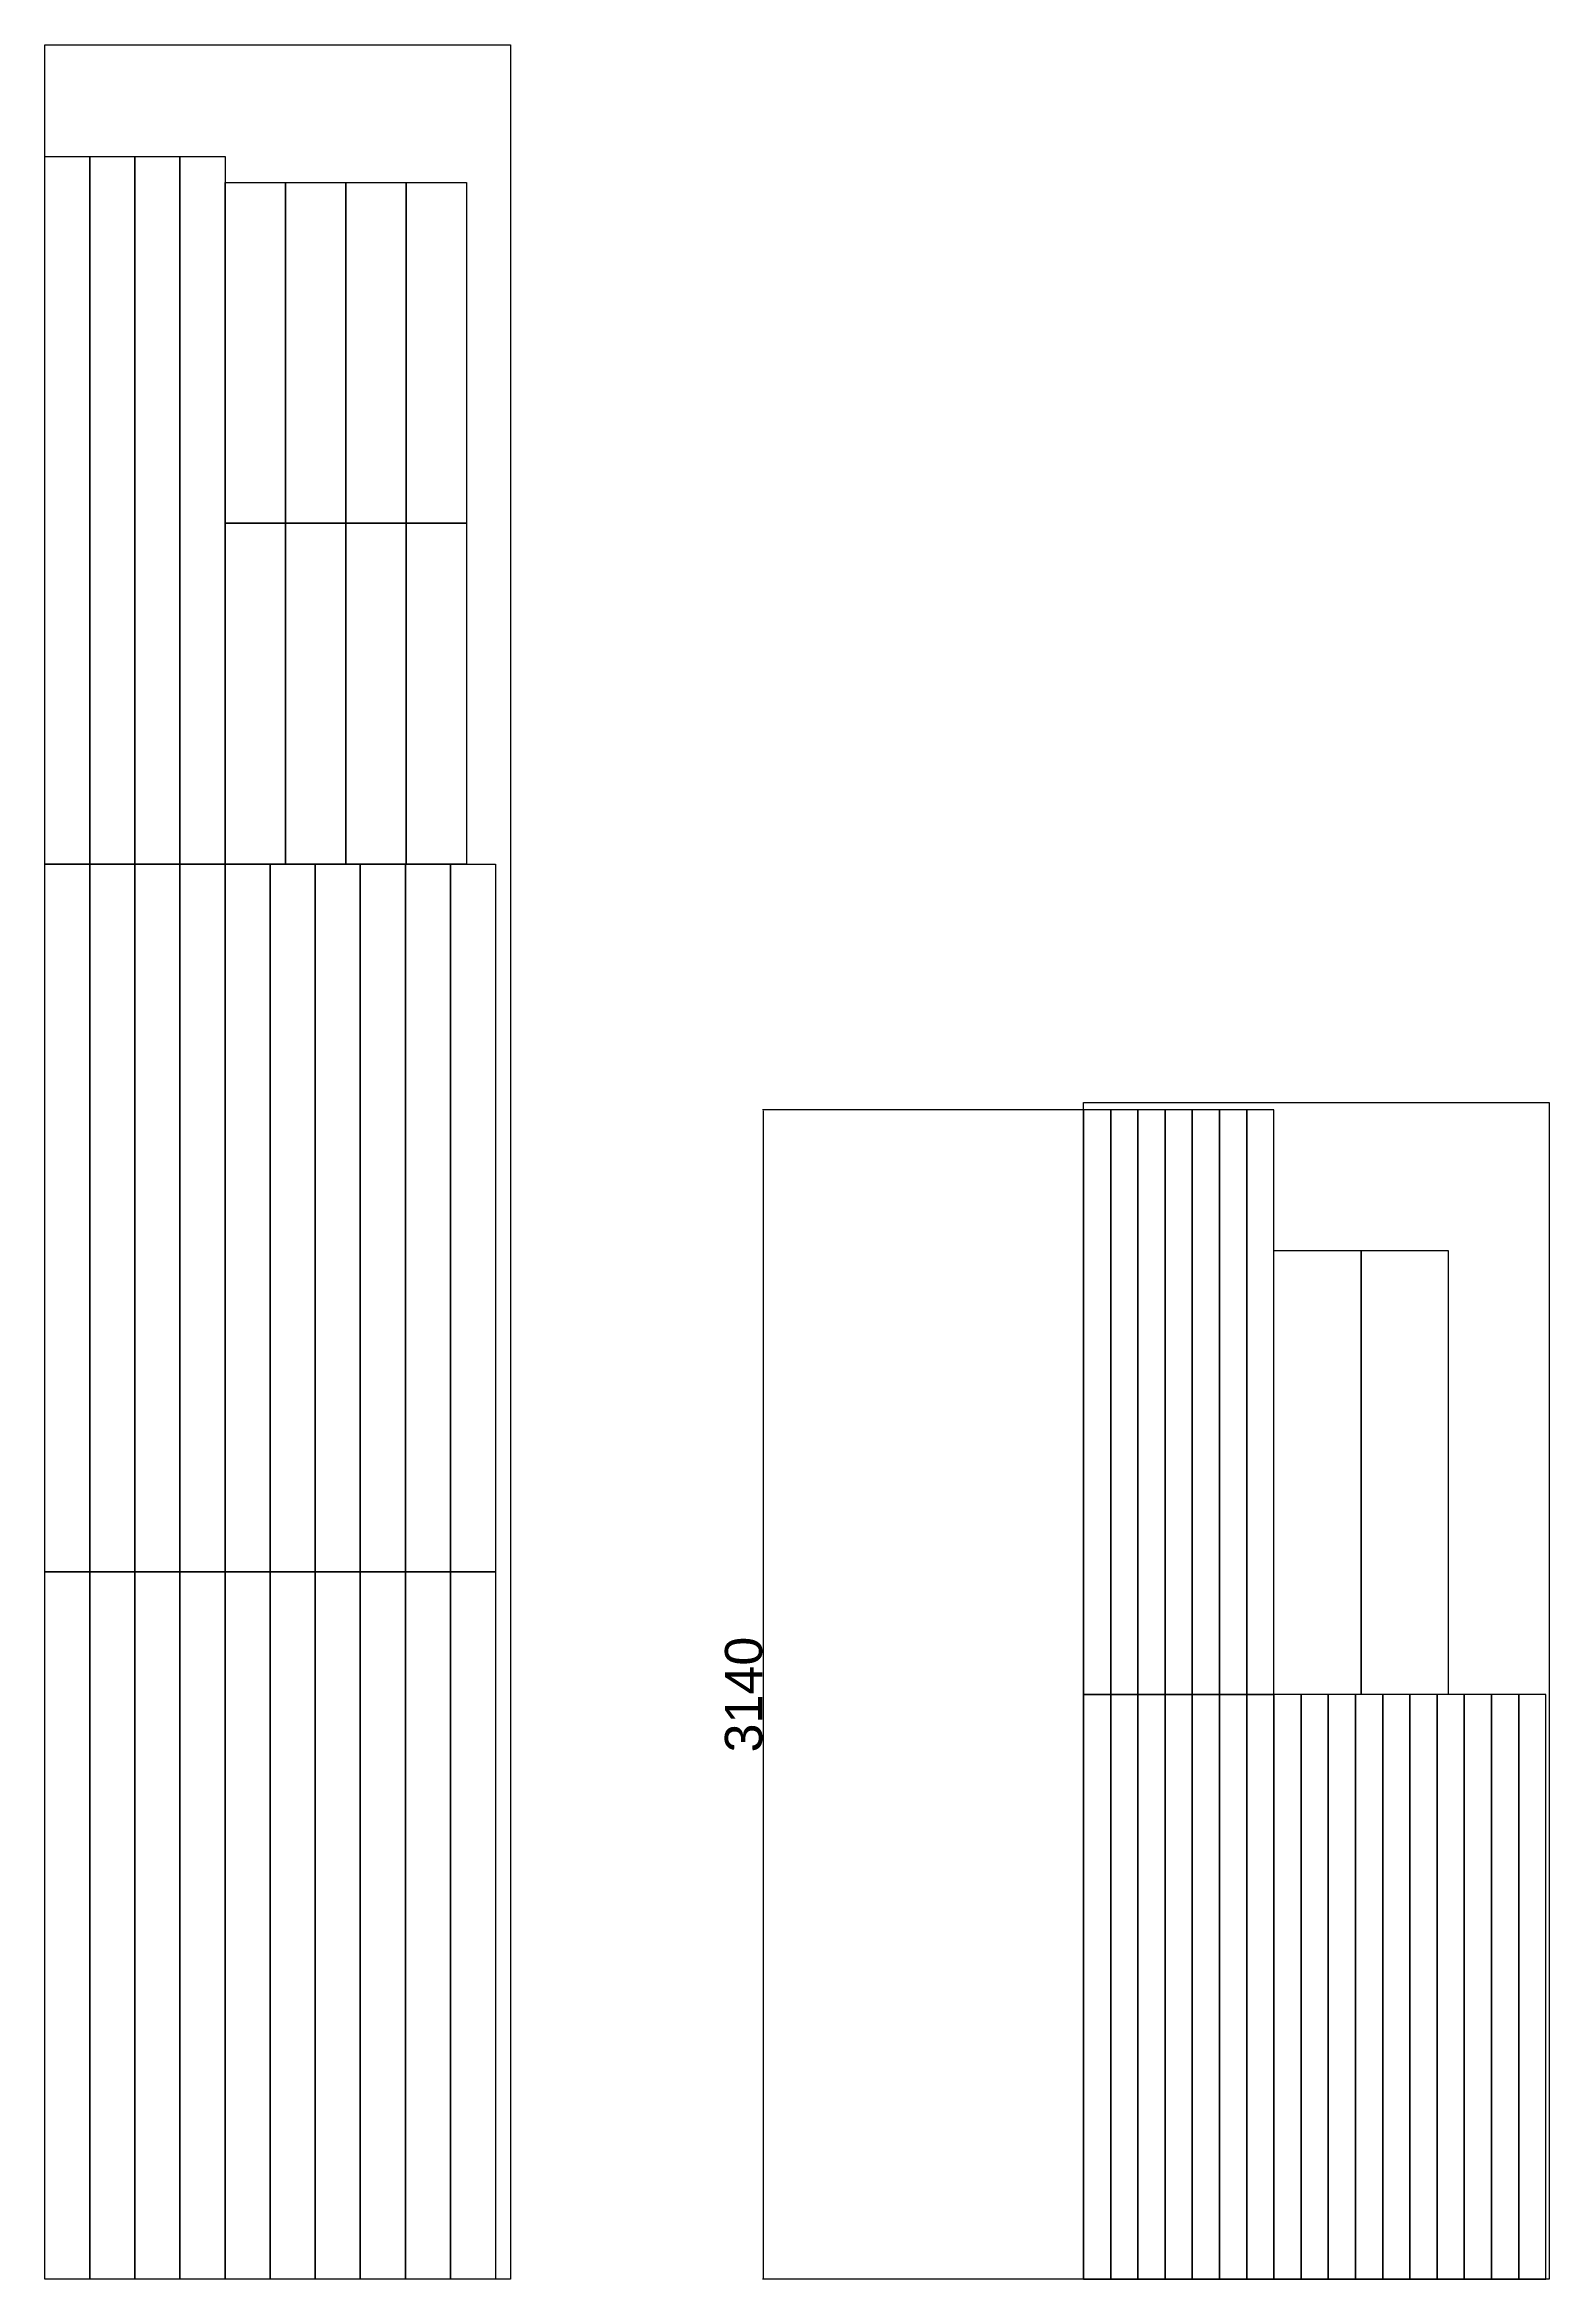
# Model space of a CAD drawing. Header units: millimetres. Extents: x 1994 to 6032, y -2597 to 3403.
import ezdxf

# ---------------------------------------------------------------- set-up
doc = ezdxf.new("R2010")
doc.units = ezdxf.units.MM
doc.styles.get("Standard").update_dxf_attribs({"font": 'arial.ttf'})
doc.dimstyles.new('ISO-25', dxfattribs={"dimtxt": 2.5, "dimasz": 2.5, "dimexe": 1.25, "dimexo": 0.625, "dimtad": 1, "dimtxsty": 'Standard', "dimcen": 2.5, "dimadec": 0, "dimazin": 0, "dimtfac": 1, "dimtmove": 0, "dimatfit": 3, "dimfxl": 1, "dimarcsym": 0})

# ---------------------------------------------------------------- blocks, each defined once
blk = doc.blocks.new('*D70')
at = {"color": 0, "lineweight": -2, "transparency": 16777216}
for p, q in [((4780.9, 543.3), (3920.2, 543.3)), ((3921.5, 540.8), (3921.5, -2594.2)), ((4780.9, -2596.7), (3920.2, -2596.7))]:
    blk.add_line(p, q, dxfattribs=at)
at = {"color": 0, "transparency": 16777216}
for points in [[(3921.1, 540.8), (3921.9, 540.8), (3921.5, 543.3)], [(3921.1, -2594.2), (3921.9, -2594.2), (3921.5, -2596.7)]]:
    blk.add_solid(points, dxfattribs=at)
at = {"layer": 'Defpoints', "color": 0, "transparency": 16777216}
for p in [(4781.6, 543.3), (3921.5, -2596.7), (4781.6, -2596.7)]:
    blk.add_point(p, dxfattribs=at)
at = {"color": 0, "transparency": 16777216, "insert": (3869.8, -1026.7), "char_height": 2.5, "attachment_point": 5, "rotation": 90}
blk.add_mtext('{\\H40x;3140}', dxfattribs=at)

msp = doc.modelspace()

# ---------------------------------------------------------------- linework, layer by layer
at = {"color": 1}
for points in [[(1993.578, 3403.323), (3243.578, 3403.323), (3243.578, -2596.677), (1993.578, -2596.677)], [(4781.565, 563.323), (6031.565, 563.323), (6031.565, -2596.677), (4781.565, -2596.677)]]:
    msp.add_lwpolyline(points, close=True, dxfattribs=at)
at = {"color": 2}
for points in [[(1993.578, 3103.323), (2114.578, 3103.323), (2114.578, 1203.323), (1993.578, 1203.323)], [(2114.578, 3103.323), (2235.578, 3103.323), (2235.578, 1203.323), (2114.578, 1203.323)], [(2235.578, 3103.323), (2356.578, 3103.323), (2356.578, 1203.323), (2235.578, 1203.323)], [(2356.578, 3103.323), (2477.578, 3103.323), (2477.578, 1203.323), (2356.578, 1203.323)], [(1993.578, 1203.323), (2114.578, 1203.323), (2114.578, -696.677), (1993.578, -696.677)], [(2114.578, 1203.323), (2235.578, 1203.323), (2235.578, -696.677), (2114.578, -696.677)], [(2235.578, 1203.323), (2356.578, 1203.323), (2356.578, -696.677), (2235.578, -696.677)], [(2356.578, 1203.323), (2477.578, 1203.323), (2477.578, -696.677), (2356.578, -696.677)], [(2477.578, 1203.323), (2598.578, 1203.323), (2598.578, -696.677), (2477.578, -696.677)], [(2598.578, 1203.323), (2719.578, 1203.323), (2719.578, -696.677), (2598.578, -696.677)], [(2719.578, 1203.323), (2840.578, 1203.323), (2840.578, -696.677), (2719.578, -696.677)], [(2840.578, 1203.323), (2961.578, 1203.323), (2961.578, -696.677), (2840.578, -696.677)], [(2961.578, 1203.323), (3082.578, 1203.323), (3082.578, -696.677), (2961.578, -696.677)], [(3082.578, 1203.323), (3203.578, 1203.323), (3203.578, -696.677), (3082.578, -696.677)], [(1993.578, -696.677), (2114.578, -696.677), (2114.578, -2596.677), (1993.578, -2596.677)], [(2114.578, -696.677), (2235.578, -696.677), (2235.578, -2596.677), (2114.578, -2596.677)], [(2235.578, -696.677), (2356.578, -696.677), (2356.578, -2596.677), (2235.578, -2596.677)], [(2356.578, -696.677), (2477.578, -696.677), (2477.578, -2596.677), (2356.578, -2596.677)], [(2477.578, -696.677), (2598.578, -696.677), (2598.578, -2596.677), (2477.578, -2596.677)], [(2598.578, -696.677), (2719.578, -696.677), (2719.578, -2596.677), (2598.578, -2596.677)], [(2719.578, -696.677), (2840.578, -696.677), (2840.578, -2596.677), (2719.578, -2596.677)], [(2840.578, -696.677), (2961.578, -696.677), (2961.578, -2596.677), (2840.578, -2596.677)], [(2961.578, -696.677), (3082.578, -696.677), (3082.578, -2596.677), (2961.578, -2596.677)], [(3082.578, -696.677), (3203.578, -696.677), (3203.578, -2596.677), (3082.578, -2596.677)]]:
    msp.add_lwpolyline(points, close=True, dxfattribs=at)
at = {"color": 4}
for points in [[(2477.578, 3033.323), (2639.578, 3033.323), (2639.578, 2118.323), (2477.578, 2118.323)], [(2639.578, 3033.323), (2801.578, 3033.323), (2801.578, 2118.323), (2639.578, 2118.323)], [(2801.578, 3033.323), (2963.578, 3033.323), (2963.578, 2118.323), (2801.578, 2118.323)], [(2963.578, 3033.323), (3125.578, 3033.323), (3125.578, 2118.323), (2963.578, 2118.323)], [(2477.578, 2118.323), (2639.578, 2118.323), (2639.578, 1203.323), (2477.578, 1203.323)], [(2639.578, 2118.323), (2801.578, 2118.323), (2801.578, 1203.323), (2639.578, 1203.323)], [(2801.578, 2118.323), (2963.578, 2118.323), (2963.578, 1203.323), (2801.578, 1203.323)], [(2963.578, 2118.323), (3125.578, 2118.323), (3125.578, 1203.323), (2963.578, 1203.323)]]:
    msp.add_lwpolyline(points, close=True, dxfattribs=at)
at = {"color": 3}
for points in [[(4854.565, 543.323), (4781.565, 543.323), (4781.565, -1026.677), (4854.565, -1026.677)], [(4927.565, 543.323), (4854.565, 543.323), (4854.565, -1026.677), (4927.565, -1026.677)], [(5000.565, 543.323), (4927.565, 543.323), (4927.565, -1026.677), (5000.565, -1026.677)], [(5073.565, 543.323), (5000.565, 543.323), (5000.565, -1026.677), (5073.565, -1026.677)], [(5146.565, 543.323), (5073.565, 543.323), (5073.565, -1026.677), (5146.565, -1026.677)], [(5219.565, 543.323), (5146.565, 543.323), (5146.565, -1026.677), (5219.565, -1026.677)], [(5292.565, 543.323), (5219.565, 543.323), (5219.565, -1026.677), (5292.565, -1026.677)], [(4854.565, -1026.677), (4781.565, -1026.677), (4781.565, -2596.677), (4854.565, -2596.677)], [(4927.565, -1026.677), (4854.565, -1026.677), (4854.565, -2596.677), (4927.565, -2596.677)], [(5000.565, -1026.677), (4927.565, -1026.677), (4927.565, -2596.677), (5000.565, -2596.677)], [(5073.565, -1026.677), (5000.565, -1026.677), (5000.565, -2596.677), (5073.565, -2596.677)], [(5146.565, -1026.677), (5073.565, -1026.677), (5073.565, -2596.677), (5146.565, -2596.677)], [(5219.565, -1026.677), (5146.565, -1026.677), (5146.565, -2596.677), (5219.565, -2596.677)], [(5292.565, -1026.677), (5219.565, -1026.677), (5219.565, -2596.677), (5292.565, -2596.677)], [(5365.565, -1026.677), (5292.565, -1026.677), (5292.565, -2596.677), (5365.565, -2596.677)], [(5438.565, -1026.677), (5365.565, -1026.677), (5365.565, -2596.677), (5438.565, -2596.677)], [(5511.565, -1026.677), (5438.565, -1026.677), (5438.565, -2596.677), (5511.565, -2596.677)], [(5584.565, -1026.677), (5511.565, -1026.677), (5511.565, -2596.677), (5584.565, -2596.677)], [(5657.565, -1026.677), (5584.565, -1026.677), (5584.565, -2596.677), (5657.565, -2596.677)], [(5730.565, -1026.677), (5657.565, -1026.677), (5657.565, -2596.677), (5730.565, -2596.677)], [(5803.565, -1026.677), (5730.565, -1026.677), (5730.565, -2596.677), (5803.565, -2596.677)], [(5876.565, -1026.677), (5803.565, -1026.677), (5803.565, -2596.677), (5876.565, -2596.677)], [(5949.565, -1026.677), (5876.565, -1026.677), (5876.565, -2596.677), (5949.565, -2596.677)], [(6022.565, -1026.677), (5949.565, -1026.677), (5949.565, -2596.677), (6022.565, -2596.677)]]:
    msp.add_lwpolyline(points, close=True, dxfattribs=at)
for points in [[(5526.565, -1026.677), (5292.565, -1026.677), (5292.565, 165.323), (5526.565, 165.323)], [(5760.565, -1026.677), (5526.565, -1026.677), (5526.565, 165.323), (5760.565, 165.323)]]:
    msp.add_lwpolyline(points, close=True)

# ---------------------------------------------------------------- dimensions: what is measured, and where the dimension line sits
dim = msp.add_linear_dim(base=(3921.477, -2596.677), p1=(4781.565, 543.323), p2=(4781.565, -2596.677), angle=90, text='{\\H40x;<>}', dimstyle='ISO-25')
dim.commit()
dim.dimension.update_dxf_attribs({"geometry": '*D70', "text_midpoint": (3869.76, -1026.677)})

doc.saveas('drawing.dxf')
